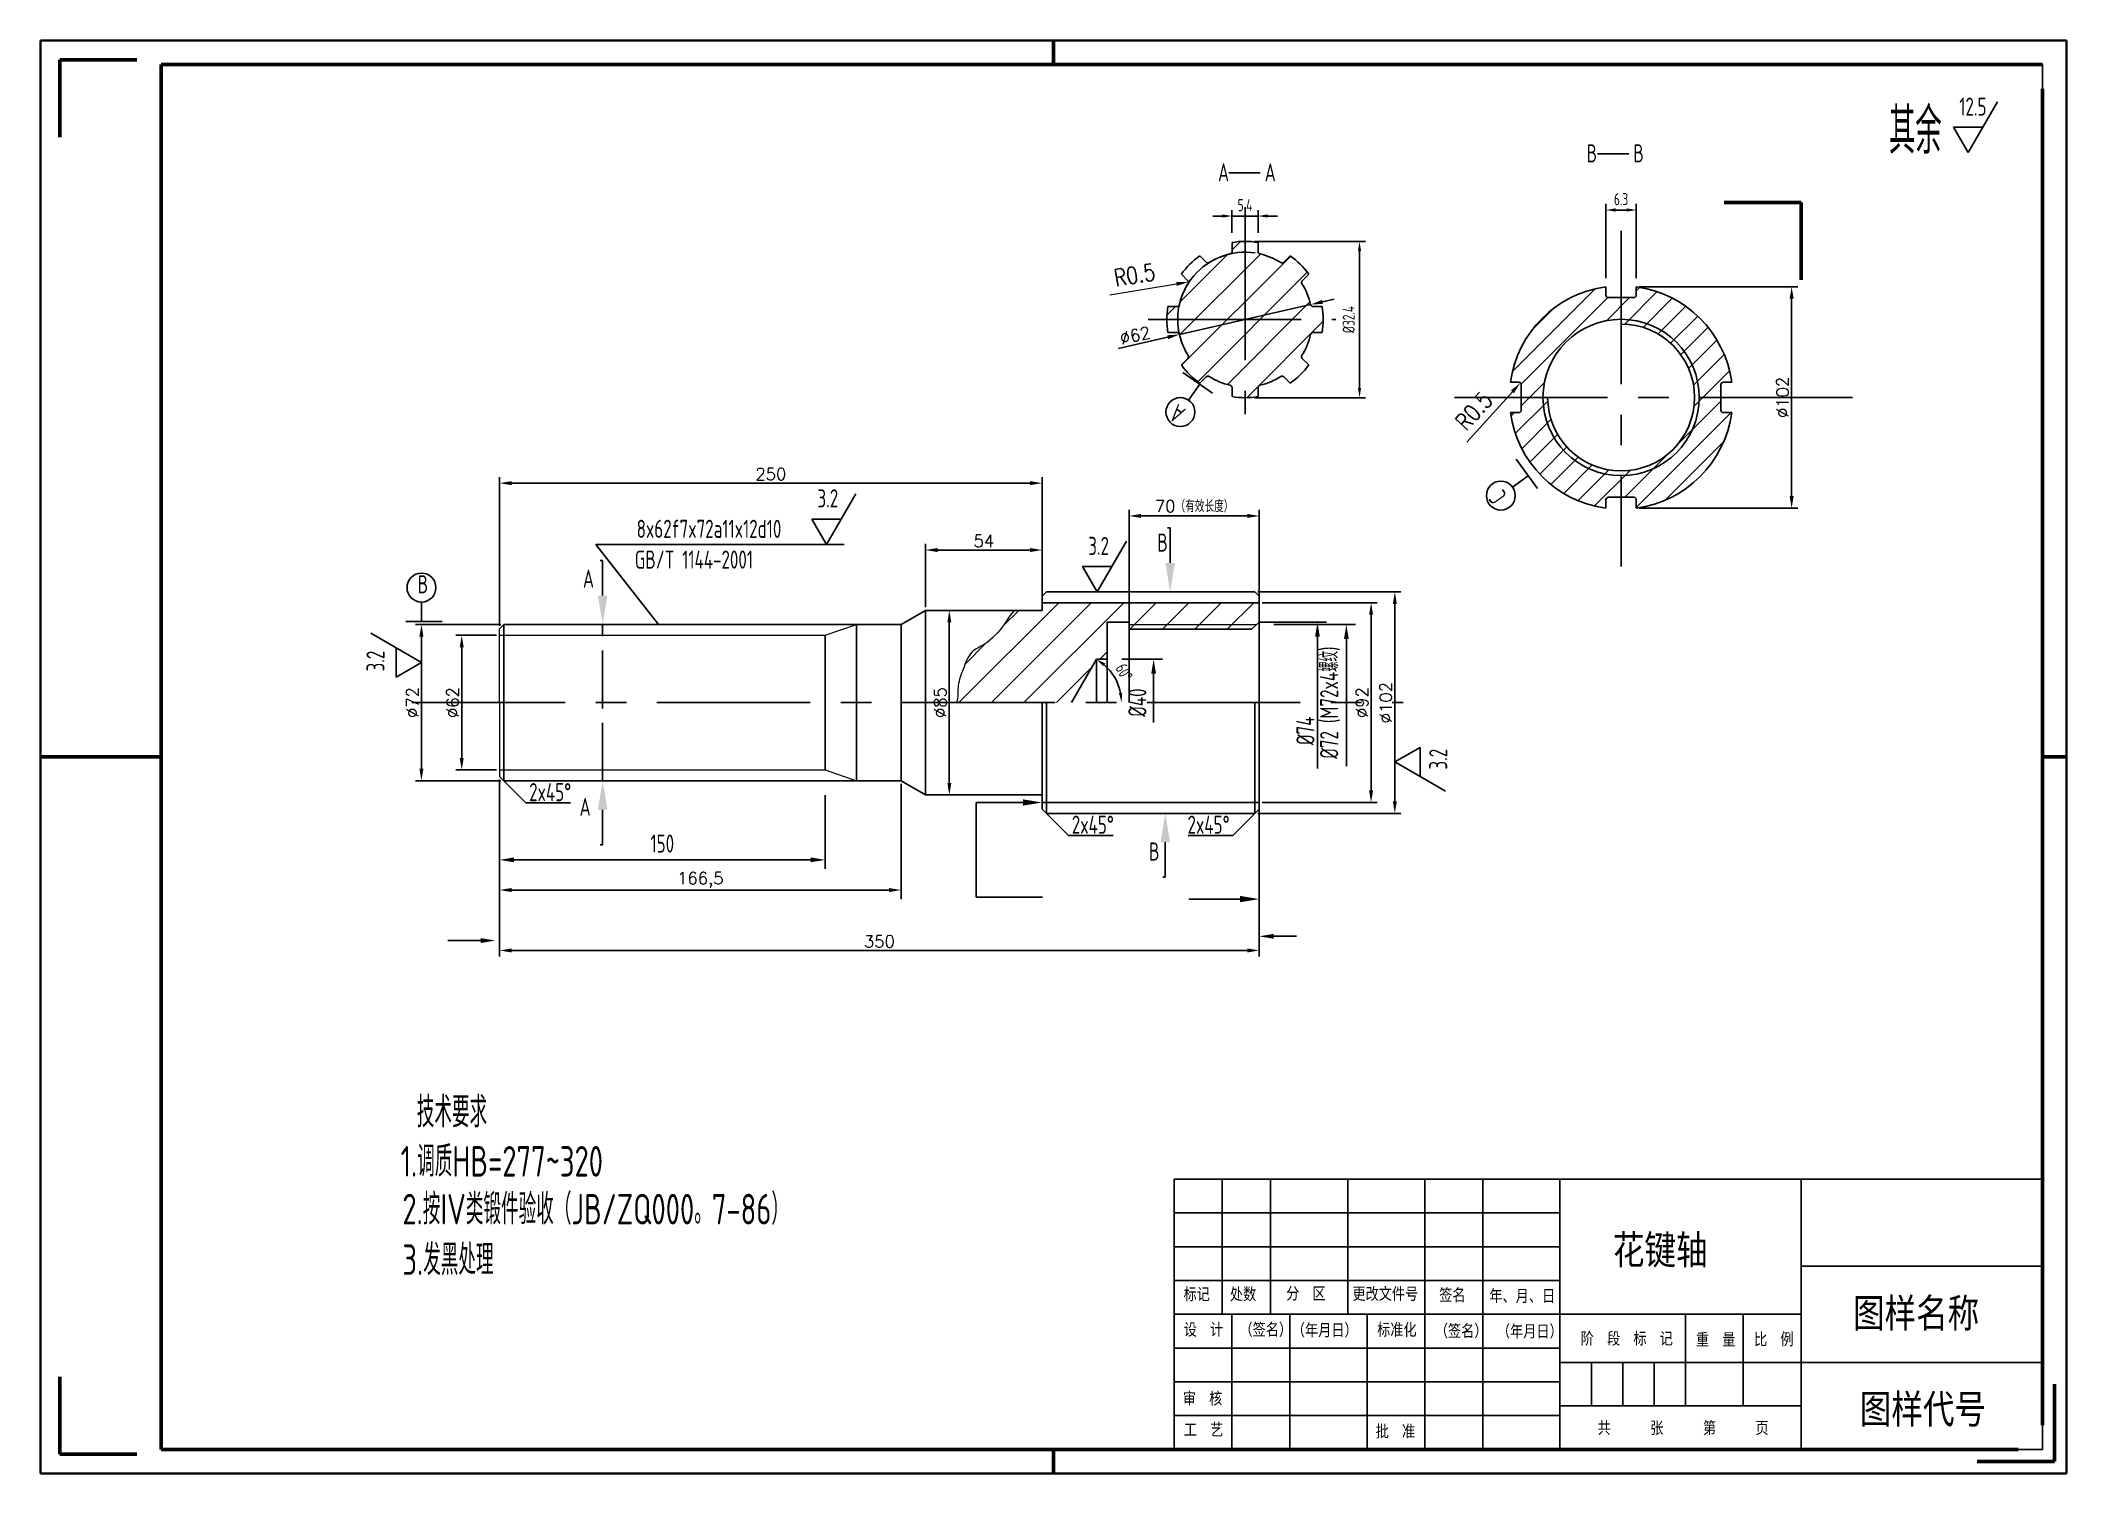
# Model space of a CAD drawing. Header units: millimetres. Extents: x 436 to 5898, y 1945 to 3729.
# Drawn here: x 2391.1 to 2811.1, y 3415.3 to 3712.3 of the extents above; entities that cross this region are included whole.
import ezdxf
from ezdxf import colors
from ezdxf.entities.mleader import LeaderData, LeaderLine
from ezdxf.math import Vec2, Vec3

# ---------------------------------------------------------------- set-up
doc = ezdxf.new("R2010")
doc.units = ezdxf.units.MM
doc.linetypes.add('ACAD_ISO02W100', pattern=[15, 12, -3])
doc.linetypes.add('CENTER', pattern=[50.8, 31.75, -6.35, 6.35, -6.35])
for name, color, linetype, lineweight in [('中心线层', 1, 'CENTER', 25), ('剖面线', 2, 'Continuous', 15), ('总内框线', 7, 'Continuous', 50), ('总外框线', 7, 'Continuous', 30), ('标注层', 3, 'Continuous', 25), ('细线层', 6, 'Continuous', 20), ('虚线层', 4, 'ACAD_ISO02W100', 25)]:
    doc.layers.add(name, color=color, linetype=linetype, lineweight=lineweight)
doc.styles.get("Standard").update_dxf_attribs({"font": 'txt', "bigfont": 'gbcbig.shx'})
doc.styles.add('TH_GBDIM', font='romans.shx', dxfattribs={"width": 0.8, "bigfont": 'gbcbig.shx'})
doc.styles.add('陈杰（2）', font='gbenor.shx', dxfattribs={"width": 0.8, "bigfont": 'gbcbig.shx'})
doc.dimstyles.new('TH_GBDIM', dxfattribs={"dimtxt": 3.5, "dimasz": 2.5, "dimexe": 2, "dimexo": 0, "dimgap": 1.5, "dimtad": 1, "dimdec": 1, "dimdsep": 46, "dimtxsty": 'TH_GBDIM', "dimcen": 2.5, "dimclrd": 130, "dimclre": 130, "dimclrt": 3, "dimadec": 0, "dimazin": 0, "dimtfac": 0.714286, "dimtdec": 1, "dimtmove": 0, "dimatfit": 3, "dimfxl": 1, "dimtzin": 0, "dimlwd": -1, "dimlwe": -1, "dimarcsym": 0})
doc.dimstyles.new('上接头', dxfattribs={"dimtxt": 2.5, "dimasz": 2.5, "dimexe": 1.25, "dimexo": 0.625, "dimtad": 1, "dimdec": 0, "dimlfac": 2.222222, "dimtxsty": 'Standard', "dimcen": 2.5, "dimadec": 0, "dimazin": 0, "dimtp": -0.145, "dimtm": 0.18, "dimtfac": 1, "dimtdec": 0, "dimtmove": 1, "dimatfit": 3, "dimfxl": 1, "dimarcsym": 0})
doc.dimstyles.new('壳体', dxfattribs={"dimtxt": 2.5, "dimasz": 2.5, "dimexe": 1.25, "dimexo": 0.625, "dimtad": 1, "dimdec": 1, "dimlfac": 2, "dimtxsty": 'Standard', "dimcen": 2.5, "dimadec": 0, "dimazin": 0, "dimtp": -0.145, "dimtm": 0.18, "dimtfac": 1, "dimtdec": 1, "dimtmove": 1, "dimatfit": 3, "dimfxl": 1, "dimarcsym": 0})
doc.dimstyles.new('字体小精度小数点1', dxfattribs={"dimtxt": 2.5, "dimasz": 2, "dimexe": 1.25, "dimexo": 2, "dimgap": 1, "dimtad": 1, "dimdec": 1, "dimdsep": 46, "dimtxsty": '陈杰（2）', "dimcen": 2.5, "dimadec": 0, "dimazin": 0, "dimtfac": 1, "dimtdec": 1, "dimtmove": 0, "dimatfit": 1, "dimfxl": 1, "dimarcsym": 0})

msp = doc.modelspace()

# ---------------------------------------------------------------- texts
at = {"width": 93.0192856, "attachment_point": 1, "style": '陈杰（2）'}
for s, insert, char_height in [('{\\fSimSun|b0|i0|c134|p2;花键轴}', (2717.094, 3464.61993), 6), ('{\\fSimSun|b0|i0|c134|p2;标记}', (2628.08147, 3453.69865), 2.5), ('{\\fSimSun|b0|i0|c134|p2;处数}', (2637.70261, 3453.71354), 2.5), ('{\\fSimSun|b0|i0|c134|p2;分\u3000区}', (2649.36357, 3453.83771), 2.5), ('{\\fSimSun|b0|i0|c134|p2;更改文件号}', (2663.09834, 3453.78308), 2.5), ('{\\fSimSun|b0|i0|c134|p2;签名}', (2681.08272, 3453.52482), 2.5), ('{\\fSimSun|b0|i0|c134|p2;年、月、日}', (2691.47729, 3453.33113), 2.5), ('{\\fSimSun|b0|i0|c134|p2;图样名称}', (2766.85704, 3451.49353), 6), ('{\\fSimSun|b0|i0|c134|p2;设\u3000计}', (2628.14097, 3446.35819), 2.5), ('{\\fSimSun|b0|i0|c134|p2;（签名）}', (2639.68293, 3446.35819), 2.5), ('{\\fSimSun|b0|i0|c134|p2;\u3000（年月日）}', (2647.80821, 3446.24396), 2.5), ('{\\fSimSun|b0|i0|c134|p2;标准化}', (2668.21488, 3446.34329), 2.5), ('{\\fSimSun|b0|i0|c134|p2;（签名）}', (2680.18181, 3446.09497), 2.5), ('{\\fSimSun|b0|i0|c134|p2;（年月日）}', (2693.04965, 3445.99564), 2.5), ('{\\fSimSun|b0|i0|c134|p2;阶\u3000段\u3000标\u3000记}', (2710.43059, 3444.51066), 2.5), ('{\\fSimSun|b0|i0|c134|p2;重\u3000量}', (2734.31345, 3444.2822), 2.5), ('{\\fSimSun|b0|i0|c134|p2;比\u3000例}', (2746.36538, 3444.35173), 2.5), ('{\\fSimSun|b0|i0|c134|p2;审\u3000核}', (2627.93699, 3432.0895), 2.5), ('{\\fSimSun|b0|i0|c134|p2;图样代号}', (2768.25941, 3431.61768), 6), ('{\\fSimSun|b0|i0|c134|p2;工\u3000艺}', (2628.14097, 3425.60327), 2.5), ('{\\fSimSun|b0|i0|c134|p2;批\u3000准}', (2667.90891, 3425.28542), 2.5), ('{\\fSimSun|b0|i0|c134|p2;共\u3000\u3000\u3000张\u3000\u3000\u3000第\u3000\u3000\u3000页}', (2713.92378, 3425.98569), 2.5)]:
    msp.add_mtext(s, dxfattribs=dict(at, insert=insert, char_height=char_height))
at = {"layer": '标注层', "char_height": 3.75, "style": '陈杰（2）'}
for s, width, insert, attachment_point in [('12.5', 12.1429296, (2788.90781, 3700.44219), 1), ('B', 6.3818089, (2711.63163, 3690.75165), 1), ('B', 6.3818089, (2721.31951, 3690.75165), 1), ('A', 6.3818089, (2635.22637, 3686.81591), 1), ('A', 6.3818089, (2644.91425, 3686.81591), 1), ('3.2', 12.1429296, (2552.19776, 3619.23511), 1), ('3.2', 12.1429296, (2608.33716, 3609.37907), 1), ('B', 6.3818089, (2622.64144, 3610.07963), 1), ('B', 6.3818089, (2469.30861, 3601.43806), 1), ('A', 6.3818089, (2503.56788, 3602.60692), 1), ('2x45°', 6.3818089, (2492.41982, 3558.35235), 1), ('A', 6.3818089, (2502.87228, 3555.30936), 1), ('2x45°', 6.3818089, (2604.91983, 3551.60235), 1), ('2x45°', 6.3818089, (2637.64128, 3551.60235), 3), ('B', 6.3818089, (2620.92146, 3546.04466), 1)]:
    msp.add_mtext_dynamic_manual_height_columns(s, width=width, gutter_width=99.96479, heights=[0], dxfattribs=dict(at, insert=insert, attachment_point=attachment_point))
at = {"layer": '标注层', "attachment_point": 1, "style": '陈杰（2）'}
for s, insert, char_height, width in [('其余', (2774.30997, 3698.2885), 9.50025, 16.6462311), ('技术要求', (2469.12704, 3493.33537), 6.3335, 22.8831988), ('1.调质HB=277~320', (2465.77783, 3483.11861), 6.3335, 42.9001593), ('2.按IV类锻件验收（JB/ZQ000。7-86）', (2466.15176, 3473.21032), 6.3335, 81.2503327), ('3.发黑处理', (2466.15176, 3462.7432), 6.3335, 22.8831988)]:
    msp.add_mtext(s, dxfattribs=dict(at, insert=insert, char_height=char_height, width=width))
at = {"layer": '标注层', "char_height": 3.75, "attachment_point": 1, "style": '陈杰（2）'}
for s, width, insert, rotation in [('A', 6.3818089, (2626.6027, 3632.69768), 145.0307691), ('C', 6.3818089, (2692.24139, 3615.79025), 125.7097114), ('3.2', 12.1429296, (2458.69446, 3581.49707), 90), ('3.2', 12.1429296, (2679.00083, 3561.15619), 90)]:
    msp.add_mtext_dynamic_manual_height_columns(s, width=width, gutter_width=99.96479, heights=[0], dxfattribs=dict(at, insert=insert, rotation=rotation))
at = {"layer": '标注层', "char_height": 3.75, "attachment_point": 5, "style": '陈杰（2）'}
for s, insert in [('8x62f7x72a11x12d10', (2529.707, 3611.05292)), ('GB/T 1144-2001', (2526.57921, 3604.66967)), ('150', (2520.03054, 3545.8146))]:
    msp.add_mtext(s, dxfattribs=dict(at, insert=insert))
at = {"layer": '标注层', "char_height": 3.75, "attachment_point": 5, "rotation": 90, "style": '陈杰（2）'}
for s, insert in [('%%C72 (M72x4螺纹)', (2658.46, 3575.02784)), ('%%C40', (2618.50747, 3575.02784)), ('%%C74', (2653.36454, 3569.18495))]:
    msp.add_mtext(s, dxfattribs=dict(at, insert=insert))

# ---------------------------------------------------------------- blocks, each defined once
blk = doc.blocks.new('*D140')
at = {"layer": 'Defpoints', "color": 0, "transparency": 16777216}
for p in [(2478.45, 3588.98), (2486.28, 3588.98), (2486.28, 3561.08)]:
    blk.add_point(p, dxfattribs=at)
at = {"layer": '标注层', "color": 0, "lineweight": -2, "transparency": 16777216}
for p, q in [((2485.66, 3588.98), (2477.2, 3588.98)), ((2478.45, 3563.58), (2478.45, 3586.48)), ((2485.66, 3561.08), (2477.2, 3561.08))]:
    blk.add_line(p, q, dxfattribs=at)
at = {"layer": '标注层', "color": 0, "transparency": 16777216}
for points in [[(2478.03, 3586.48), (2478.86, 3586.48), (2478.45, 3588.98)], [(2478.03, 3563.58), (2478.86, 3563.58), (2478.45, 3561.08)]]:
    blk.add_solid(points, dxfattribs=at)
at = {"layer": '标注层', "color": 0, "transparency": 16777216, "insert": (2476.57, 3575.03), "char_height": 2.5, "attachment_point": 5, "rotation": 90}
blk.add_mtext('%%C62', dxfattribs=at)
blk = doc.blocks.new('*D139')
at = {"layer": 'Defpoints', "color": 0, "transparency": 16777216}
for p in [(2470.1, 3591.23), (2487.18, 3591.23), (2487.18, 3558.83)]:
    blk.add_point(p, dxfattribs=at)
at = {"layer": '标注层', "color": 0, "lineweight": -2, "transparency": 16777216}
for p, q in [((2486.56, 3591.23), (2468.85, 3591.23)), ((2470.1, 3561.33), (2470.1, 3588.73)), ((2486.56, 3558.83), (2468.85, 3558.83))]:
    blk.add_line(p, q, dxfattribs=at)
at = {"layer": '标注层', "color": 0, "transparency": 16777216}
for points in [[(2469.68, 3588.73), (2470.51, 3588.73), (2470.1, 3591.23)], [(2469.68, 3561.33), (2470.51, 3561.33), (2470.1, 3558.83)]]:
    blk.add_solid(points, dxfattribs=at)
at = {"layer": '标注层', "color": 0, "transparency": 16777216, "insert": (2468.22, 3575.03), "char_height": 2.5, "attachment_point": 5, "rotation": 90}
blk.add_mtext('%%C72', dxfattribs=at)
blk = doc.blocks.new('*D143')
at = {"layer": 'Defpoints', "color": 0, "transparency": 16777216}
for p in [(2486.28, 3559.73), (2643.78, 3554.33), (2643.78, 3523.66)]:
    blk.add_point(p, dxfattribs=at)
at = {"layer": '标注层', "color": 0, "lineweight": -2, "transparency": 16777216}
for p, q in [((2486.28, 3559.1), (2486.28, 3522.41)), ((2643.78, 3553.7), (2643.78, 3522.41)), ((2488.78, 3523.66), (2641.28, 3523.66))]:
    blk.add_line(p, q, dxfattribs=at)
at = {"layer": '标注层', "color": 0, "transparency": 16777216}
for points in [[(2488.78, 3524.08), (2488.78, 3523.24), (2486.28, 3523.66)], [(2641.28, 3524.08), (2641.28, 3523.24), (2643.78, 3523.66)]]:
    blk.add_solid(points, dxfattribs=at)
at = {"layer": '标注层', "color": 0, "transparency": 16777216, "insert": (2565.03, 3525.53), "char_height": 2.5, "attachment_point": 5}
blk.add_mtext('350', dxfattribs=at)
blk = doc.blocks.new('*D172')
at = {"layer": 'Defpoints', "color": 0, "transparency": 16777216}
for p in [(2486.28, 3559.73), (2569.53, 3558.83), (2569.53, 3536.18)]:
    blk.add_point(p, dxfattribs=at)
at = {"layer": '标注层', "color": 0, "lineweight": -2, "transparency": 16777216}
for p, q in [((2486.28, 3559.1), (2486.28, 3534.93)), ((2569.53, 3558.2), (2569.53, 3534.93)), ((2488.78, 3536.18), (2567.03, 3536.18))]:
    blk.add_line(p, q, dxfattribs=at)
at = {"layer": '标注层', "color": 0, "transparency": 16777216}
for points in [[(2488.78, 3536.6), (2488.78, 3535.77), (2486.28, 3536.18)], [(2567.03, 3536.6), (2567.03, 3535.77), (2569.53, 3536.18)]]:
    blk.add_solid(points, dxfattribs=at)
at = {"layer": '标注层', "color": 0, "transparency": 16777216, "insert": (2527.91, 3538.27), "char_height": 2.5, "attachment_point": 5}
blk.add_mtext('166,5', dxfattribs=at)
blk = doc.blocks.new('*D94')
at = {"layer": 'Defpoints', "color": 0, "transparency": 16777216}
for p in [(2643.53, 3675.88), (2638.13, 3670.4), (2643.53, 3670.4)]:
    blk.add_point(p, dxfattribs=at)
at = {"layer": '标注层', "color": 0, "lineweight": -2, "transparency": 16777216}
for p, q in [((2636.13, 3675.88), (2634.13, 3675.88)), ((2638.13, 3672.4), (2638.13, 3677.13)), ((2638.13, 3675.88), (2643.53, 3675.88)), ((2643.53, 3672.4), (2643.53, 3677.13)), ((2645.53, 3675.88), (2647.53, 3675.88))]:
    blk.add_line(p, q, dxfattribs=at)
at = {"layer": '标注层', "color": 0, "transparency": 16777216}
for points in [[(2636.13, 3676.22), (2636.13, 3675.55), (2638.13, 3675.88)], [(2645.53, 3676.22), (2645.53, 3675.55), (2643.53, 3675.88)]]:
    blk.add_solid(points, dxfattribs=at)
at = {"layer": '标注层', "color": 0, "transparency": 16777216, "insert": (2640.83, 3678.13), "char_height": 2.5, "attachment_point": 5, "style": '陈杰（2）'}
blk.add_mtext('5.4', dxfattribs=at)
blk = doc.blocks.new('*D95')
at = {"layer": 'Defpoints', "color": 0, "transparency": 16777216}
for p in [(2640.83, 3670.63), (2664.57, 3670.63), (2640.83, 3638.23)]:
    blk.add_point(p, dxfattribs=at)
at = {"layer": '标注层', "color": 0, "lineweight": -2, "transparency": 16777216}
for p, q in [((2642.83, 3670.63), (2665.82, 3670.63)), ((2664.57, 3640.23), (2664.57, 3668.63)), ((2642.83, 3638.23), (2665.82, 3638.23))]:
    blk.add_line(p, q, dxfattribs=at)
at = {"layer": '标注层', "color": 0, "transparency": 16777216}
for points in [[(2664.24, 3668.63), (2664.9, 3668.63), (2664.57, 3670.63)], [(2664.24, 3640.23), (2664.9, 3640.23), (2664.57, 3638.23)]]:
    blk.add_solid(points, dxfattribs=at)
at = {"layer": '标注层', "color": 0, "transparency": 16777216, "insert": (2662.32, 3654.43), "char_height": 2.5, "attachment_point": 5, "rotation": 90, "style": '陈杰（2）'}
blk.add_mtext('%%C32.4', dxfattribs=at)
blk = doc.blocks.new('*D144')
at = {"layer": 'Defpoints', "color": 0, "transparency": 16777216}
for p in [(2654.43, 3657.53), (2627.23, 3651.32)]:
    blk.add_point(p, dxfattribs=at)
at = {"layer": '标注层', "color": 0, "lineweight": -2, "transparency": 16777216}
for p, q in [((2656.87, 3658.08), (2659.31, 3658.64)), ((2654.43, 3657.53), (2627.23, 3651.32)), ((2614.59, 3648.44), (2624.79, 3650.77))]:
    blk.add_line(p, q, dxfattribs=at)
blk.add_arc((2640.83, 3654.43), 13.95, 81.4071, 197.9838, dxfattribs=at)
at = {"layer": '标注层', "color": 0, "transparency": 16777216}
for points in [[(2656.78, 3658.49), (2656.96, 3657.68), (2654.43, 3657.53)], [(2624.7, 3651.17), (2624.89, 3650.36), (2627.23, 3651.32)]]:
    blk.add_solid(points, dxfattribs=at)
at = {"layer": '标注层', "color": 0, "transparency": 16777216, "insert": (2618.03, 3651.15), "char_height": 2.5, "attachment_point": 5, "rotation": 12.8497}
blk.add_mtext('∅62', dxfattribs=at)
blk = doc.blocks.new('*D176')
at = {"layer": 'Defpoints', "color": 0, "transparency": 16777216}
for p in [(2582.85, 3594.15), (2579.53, 3555.9), (2582.85, 3555.9)]:
    blk.add_point(p, dxfattribs=at)
at = {"layer": '标注层', "color": 0, "lineweight": -2, "transparency": 16777216}
for p, q in [((2582.22, 3594.15), (2578.28, 3594.15)), ((2579.53, 3591.65), (2579.53, 3558.4)), ((2582.22, 3555.9), (2578.28, 3555.9))]:
    blk.add_line(p, q, dxfattribs=at)
at = {"layer": '标注层', "color": 0, "transparency": 16777216}
for points in [[(2579.12, 3591.65), (2579.95, 3591.65), (2579.53, 3594.15)], [(2579.12, 3558.4), (2579.95, 3558.4), (2579.53, 3555.9)]]:
    blk.add_solid(points, dxfattribs=at)
at = {"layer": '标注层', "color": 0, "transparency": 16777216, "insert": (2577.66, 3575.03), "char_height": 2.5, "attachment_point": 5, "rotation": 90}
blk.add_mtext('%%C85', dxfattribs=at)
blk = doc.blocks.new('*D142')
at = {"layer": 'Defpoints', "color": 0, "transparency": 16777216}
for p in [(2642.88, 3597.98), (2642.88, 3552.08), (2671.89, 3552.08)]:
    blk.add_point(p, dxfattribs=at)
at = {"layer": '标注层', "color": 0, "lineweight": -2, "transparency": 16777216}
for p, q in [((2643.51, 3597.98), (2673.14, 3597.98)), ((2671.89, 3595.48), (2671.89, 3554.58)), ((2643.51, 3552.08), (2673.14, 3552.08))]:
    blk.add_line(p, q, dxfattribs=at)
at = {"layer": '标注层', "color": 0, "transparency": 16777216}
for points in [[(2671.48, 3595.48), (2672.31, 3595.48), (2671.89, 3597.98)], [(2671.48, 3554.58), (2672.31, 3554.58), (2671.89, 3552.08)]]:
    blk.add_solid(points, dxfattribs=at)
at = {"layer": '标注层', "color": 0, "transparency": 16777216, "insert": (2670.02, 3575.03), "char_height": 2.5, "attachment_point": 5, "rotation": 90}
blk.add_mtext('%%C102', dxfattribs=at)
blk = doc.blocks.new('*D141')
at = {"layer": 'Defpoints', "color": 0, "transparency": 16777216}
for p in [(2643.78, 3595.73), (2643.78, 3554.33), (2666.97, 3554.33)]:
    blk.add_point(p, dxfattribs=at)
at = {"layer": '标注层', "color": 0, "lineweight": -2, "transparency": 16777216}
for p, q in [((2644.41, 3595.73), (2668.22, 3595.73)), ((2666.97, 3593.23), (2666.97, 3556.83)), ((2644.41, 3554.33), (2668.22, 3554.33))]:
    blk.add_line(p, q, dxfattribs=at)
at = {"layer": '标注层', "color": 0, "transparency": 16777216}
for points in [[(2666.55, 3593.23), (2667.38, 3593.23), (2666.97, 3595.73)], [(2666.55, 3556.83), (2667.38, 3556.83), (2666.97, 3554.33)]]:
    blk.add_solid(points, dxfattribs=at)
at = {"layer": '标注层', "color": 0, "transparency": 16777216, "insert": (2665.09, 3575.03), "char_height": 2.5, "attachment_point": 5, "rotation": 90}
blk.add_mtext('%%C92', dxfattribs=at)
blk = doc.blocks.new('*D96')
at = {"layer": 'Defpoints', "color": 0, "transparency": 16777216}
for p in [(2610.03, 3584.03), (2614.6, 3578.58), (2468.13, 3575.03), (2604.83, 3575.03), (2673.6, 3575.03)]:
    blk.add_point(p, dxfattribs=at)
at = {"layer": '标注层', "color": 0, "lineweight": -2, "transparency": 16777216}
blk.add_arc((2604.83, 3575.03), 10.39, 11.0437, 48.9563, dxfattribs=at)
at = {"layer": '标注层', "color": 0, "transparency": 16777216}
for points in [[(2611.46, 3582.59), (2611.85, 3583.14), (2610.03, 3584.03)], [(2615.37, 3577.05), (2614.7, 3576.99), (2615.23, 3575.03)]]:
    blk.add_solid(points, dxfattribs=at)
at = {"layer": '标注层', "color": 0, "transparency": 16777216, "insert": (2615.78, 3581.35), "char_height": 2.5, "attachment_point": 5, "rotation": 300, "style": '陈杰（2）'}
blk.add_mtext('60°', dxfattribs=at)
blk = doc.blocks.new('*D97')
at = {"layer": 'Defpoints', "color": 0, "transparency": 16777216}
for p in [(2721.94, 3677.13), (2715.64, 3661.01), (2721.94, 3661.01)]:
    blk.add_point(p, dxfattribs=at)
at = {"layer": '标注层', "color": 0, "lineweight": -2, "transparency": 16777216}
for p, q in [((2715.64, 3663.01), (2715.64, 3678.38)), ((2717.64, 3677.13), (2719.94, 3677.13)), ((2721.94, 3663.01), (2721.94, 3678.38))]:
    blk.add_line(p, q, dxfattribs=at)
at = {"layer": '标注层', "color": 0, "transparency": 16777216}
for points in [[(2717.64, 3677.47), (2717.64, 3676.8), (2715.64, 3677.13)], [(2719.94, 3677.47), (2719.94, 3676.8), (2721.94, 3677.13)]]:
    blk.add_solid(points, dxfattribs=at)
at = {"layer": '标注层', "color": 0, "transparency": 16777216, "insert": (2718.79, 3679.38), "char_height": 2.5, "attachment_point": 5, "style": '陈杰（2）'}
blk.add_mtext('6.3', dxfattribs=at)
blk = doc.blocks.new('*D182')
at = {"layer": 'Defpoints', "color": 0, "transparency": 16777216}
for p in [(2721.94, 3661.23), (2721.94, 3615.33), (2754.15, 3615.33)]:
    blk.add_point(p, dxfattribs=at)
at = {"layer": '标注层', "color": 0, "lineweight": -2, "transparency": 16777216}
for p, q in [((2722.56, 3661.23), (2755.4, 3661.23)), ((2754.15, 3658.73), (2754.15, 3617.83)), ((2722.56, 3615.33), (2755.4, 3615.33))]:
    blk.add_line(p, q, dxfattribs=at)
at = {"layer": '标注层', "color": 0, "transparency": 16777216}
for points in [[(2753.73, 3658.73), (2754.57, 3658.73), (2754.15, 3661.23)], [(2753.73, 3617.83), (2754.57, 3617.83), (2754.15, 3615.33)]]:
    blk.add_solid(points, dxfattribs=at)
at = {"layer": '标注层', "color": 0, "transparency": 16777216, "insert": (2752.28, 3638.28), "char_height": 2.5, "attachment_point": 5, "rotation": 90}
blk.add_mtext('%%C102', dxfattribs=at)
blk = doc.blocks.new('*D174')
at = {"layer": 'Defpoints', "color": 0, "transparency": 16777216}
for p in [(2643.78, 3613.72), (2616.78, 3590.25), (2643.78, 3590.25)]:
    blk.add_point(p, dxfattribs=at)
at = {"layer": '标注层', "color": 0, "lineweight": -2, "transparency": 16777216}
for p, q in [((2616.78, 3590.88), (2616.78, 3614.97)), ((2619.28, 3613.72), (2641.28, 3613.72)), ((2643.78, 3590.88), (2643.78, 3614.97))]:
    blk.add_line(p, q, dxfattribs=at)
at = {"layer": '标注层', "color": 0, "transparency": 16777216}
for points in [[(2619.28, 3614.14), (2619.28, 3613.31), (2616.78, 3613.72)], [(2641.28, 3614.14), (2641.28, 3613.31), (2643.78, 3613.72)]]:
    blk.add_solid(points, dxfattribs=at)
at = {"layer": '标注层', "color": 0, "transparency": 16777216, "insert": (2630.28, 3615.72), "char_height": 2.5, "attachment_point": 5}
blk.add_mtext('70（有效长度）', dxfattribs=at)
blk = doc.blocks.new('*D180')
at = {"layer": 'Defpoints', "color": 0, "transparency": 16777216}
for p in [(2486.28, 3620.52), (2598.78, 3594.15), (2486.28, 3590.33)]:
    blk.add_point(p, dxfattribs=at)
at = {"layer": '标注层', "color": 0, "lineweight": -2, "transparency": 16777216}
for p, q in [((2486.28, 3590.95), (2486.28, 3621.77)), ((2596.28, 3620.52), (2488.78, 3620.52)), ((2598.78, 3594.78), (2598.78, 3621.77))]:
    blk.add_line(p, q, dxfattribs=at)
at = {"layer": '标注层', "color": 0, "transparency": 16777216}
for points in [[(2488.78, 3620.93), (2488.78, 3620.1), (2486.28, 3620.52)], [(2596.28, 3620.93), (2596.28, 3620.1), (2598.78, 3620.52)]]:
    blk.add_solid(points, dxfattribs=at)
at = {"layer": '标注层', "color": 0, "transparency": 16777216, "insert": (2542.53, 3622.39), "char_height": 2.5, "attachment_point": 5}
blk.add_mtext('250', dxfattribs=at)
blk = doc.blocks.new('*D181')
at = {"layer": 'Defpoints', "color": 0, "transparency": 16777216}
for p in [(2574.6, 3606.66), (2574.6, 3594.15), (2598.78, 3594.15)]:
    blk.add_point(p, dxfattribs=at)
at = {"layer": '标注层', "color": 0, "lineweight": -2, "transparency": 16777216}
for p, q in [((2574.6, 3594.78), (2574.6, 3607.91)), ((2598.78, 3594.78), (2598.78, 3607.91)), ((2596.28, 3606.66), (2577.1, 3606.66))]:
    blk.add_line(p, q, dxfattribs=at)
at = {"layer": '标注层', "color": 0, "transparency": 16777216}
for points in [[(2577.1, 3607.07), (2577.1, 3606.24), (2574.6, 3606.66)], [(2596.28, 3607.07), (2596.28, 3606.24), (2598.78, 3606.66)]]:
    blk.add_solid(points, dxfattribs=at)
at = {"layer": '标注层', "color": 0, "transparency": 16777216, "insert": (2586.69, 3608.53), "char_height": 2.5, "attachment_point": 5}
blk.add_mtext('54', dxfattribs=at)
blk = doc.blocks.new('*D186')
at = {"layer": 'Defpoints', "color": 0, "transparency": 16777216}
for p in [(2628.61, 3662.13), (2629.1, 3662.21)]:
    blk.add_point(p, dxfattribs=at)
at = {"layer": '剖面线', "color": 130, "transparency": 16777216}
blk.add_line((2612.78, 3659.56), (2626.63, 3661.81), dxfattribs=at)
blk.add_solid([(2626.56, 3662.22), (2626.7, 3661.4), (2629.1, 3662.21)], dxfattribs=at)
at = {"layer": '剖面线', "color": 3, "transparency": 16777216, "insert": (2617.95, 3663.69), "char_height": 3.5, "attachment_point": 5, "rotation": 9.2116, "style": 'TH_GBDIM'}
blk.add_mtext('R0.5', dxfattribs=at)
blk = doc.blocks.new('*D187')
at = {"layer": 'Defpoints', "color": 0, "transparency": 16777216}
for p in [(2697.59, 3640.92), (2697.93, 3641.29)]:
    blk.add_point(p, dxfattribs=at)
at = {"layer": '剖面线', "color": 130, "transparency": 16777216}
blk.add_line((2686.83, 3629.04), (2696.25, 3639.44), dxfattribs=at)
blk.add_solid([(2695.94, 3639.72), (2696.56, 3639.16), (2697.93, 3641.29)], dxfattribs=at)
at = {"layer": '剖面线', "color": 3, "transparency": 16777216, "insert": (2688.29, 3635.5), "char_height": 3.5, "attachment_point": 5, "rotation": 47.8308, "style": 'TH_GBDIM'}
blk.add_mtext('R0.5', dxfattribs=at)

# ---------------------------------------------------------------- dimensions: what is measured, and where the dimension line sits
at = {"layer": '剖面线'}
for center, mpoint, picture, middle in [((2628.6051, 3662.12698), (2629.09866, 3662.20702), '*D186', (2618.47084, 3660.48348)), ((2697.59305, 3640.92254), (2697.92871, 3641.29312), '*D187', (2690.7008, 3633.31325))]:
    dim = msp.add_radius_dim(center=center, mpoint=mpoint, dimstyle='TH_GBDIM', dxfattribs=at)
    dim.commit()
    dim.dimension.update_dxf_attribs({"geometry": picture, "text_midpoint": middle, "dimtype": 164})
at = {"layer": '标注层'}
for base, p1, p2, dimstyle, picture, middle in [((2643.53184, 3675.88177), (2638.13184, 3670.39914), (2643.53184, 3670.39914), '字体小精度小数点1', '*D94', (2640.83184, 3675.88177)), ((2569.53055, 3536.18313), (2486.28055, 3559.72784), (2569.53055, 3558.82784), '壳体', '*D172', (2527.90555, 3536.18313))]:
    dim = msp.add_linear_dim(base=base, p1=p1, p2=p2, dimstyle=dimstyle, dxfattribs=at)
    dim.commit()
    dim.dimension.update_dxf_attribs({"geometry": picture, "text_midpoint": middle, "dimtype": 160})
for base, p1, p2, dimstyle, picture, middle in [((2721.94305, 3677.13481), (2715.64305, 3661.0109), (2721.94305, 3661.0109), '字体小精度小数点1', '*D97', (2718.79305, 3679.38481)), ((2486.28055, 3620.51791), (2598.78055, 3594.15284), (2486.28055, 3590.32784), '上接头', '*D180', (2542.53055, 3622.39291)), ((2574.5968, 3606.658), (2598.78055, 3594.15284), (2574.5968, 3594.15284), '上接头', '*D181', (2586.68867, 3608.533))]:
    dim = msp.add_linear_dim(base=base, p1=p1, p2=p2, dimstyle=dimstyle, dxfattribs=at)
    dim.commit()
    dim.dimension.update_dxf_attribs({"geometry": picture, "text_midpoint": middle})
dim = msp.add_diameter_dim_2p(p1=(2654.43249, 3657.52813), p2=(2627.2312, 3651.32332), dimstyle='上接头', override={"dimscale": 0, "dimtix": 0, "dimtofl": 1, "dimtmove": 1, "dimatfit": 3}, dxfattribs=at)
dim.commit()
dim.dimension.update_dxf_attribs({"geometry": '*D144', "text_midpoint": (2618.44829, 3649.31987), "dimtype": 131})
dim = msp.add_linear_dim(base=(2664.56946, 3670.62572), p1=(2640.83184, 3638.22572), p2=(2640.83184, 3670.62572), angle=90, text='%%C<>', dimstyle='字体小精度小数点1', dxfattribs=at)
dim.commit()
dim.dimension.update_dxf_attribs({"geometry": '*D95', "text_midpoint": (2662.31946, 3654.42572)})
for base, p1, p2, override, picture, middle in [((2754.15096, 3615.32811), (2721.93748, 3661.22811), (2721.93748, 3615.32811), {"dimscale": 0, "dimtix": 0, "dimtofl": 1, "dimtmove": 1, "dimatfit": 3}, '*D182', (2752.27596, 3638.27811)), ((2671.89457, 3552.07784), (2642.88055, 3597.97784), (2642.88055, 3552.07784), {"dimscale": 0, "dimtix": 0, "dimtofl": 1, "dimtmove": 1, "dimatfit": 3}, '*D142', (2670.01957, 3575.02784)), ((2666.96744, 3554.32784), (2643.78055, 3595.72784), (2643.78055, 3554.32784), {"dimscale": 0, "dimtix": 0, "dimtofl": 1, "dimtmove": 1, "dimatfit": 3}, '*D141', (2665.09244, 3575.02784)), ((2470.09568, 3591.22784), (2487.18055, 3558.82784), (2487.18055, 3591.22784), {"dimscale": 0, "dimtix": 0, "dimtofl": 1, "dimtmove": 1, "dimatfit": 3}, '*D139', (2468.22068, 3575.02784)), ((2579.53202, 3555.90284), (2582.84667, 3594.15284), (2582.84667, 3555.90284), {"dimscale": 0}, '*D176', (2577.65702, 3575.02784)), ((2478.44786, 3588.97784), (2486.28055, 3561.07784), (2486.28055, 3588.97784), {"dimscale": 0, "dimtix": 0, "dimtofl": 1, "dimtmove": 1, "dimatfit": 3}, '*D140', (2476.57286, 3575.02784))]:
    dim = msp.add_linear_dim(base=base, p1=p1, p2=p2, angle=90, text='%%C<>', dimstyle='上接头', override=override, dxfattribs=at)
    dim.commit()
    dim.dimension.update_dxf_attribs({"geometry": picture, "text_midpoint": middle})
dim = msp.add_linear_dim(base=(2643.78055, 3613.72473), p1=(2616.78055, 3590.25359), p2=(2643.78055, 3590.25359), text='70（有效长度）', dimstyle='上接头', dxfattribs=at)
dim.commit()
dim.dimension.update_dxf_attribs({"geometry": '*D174', "text_midpoint": (2630.28055, 3615.72381)})
dim = msp.add_angular_dim_2l(base=(2614.59997, 3578.58222), line1=((2604.8344, 3575.02784), (2610.03055, 3584.02784)), line2=((2468.12706, 3575.02784), (2673.60179, 3575.02784)), dimstyle='字体小精度小数点1', dxfattribs=at)
dim.commit()
dim.dimension.update_dxf_attribs({"geometry": '*D96', "text_midpoint": (2615.78296, 3581.349)})
dim = msp.add_linear_dim(base=(2643.78055, 3523.65934), p1=(2486.28055, 3559.72784), p2=(2643.78055, 3554.32784), dimstyle='上接头', override={"dimscale": 0, "dimtix": 0, "dimtofl": 1, "dimtmove": 1, "dimatfit": 3}, dxfattribs=at)
dim.commit()
dim.dimension.update_dxf_attribs({"geometry": '*D143', "text_midpoint": (2565.03055, 3525.53434)})

# ---------------------------------------------------------------- hatches: boundary and pattern name
at = {"layer": '剖面线'}
h = msp.add_hatch(dxfattribs=at)
h.set_pattern_fill('ANSI31', color=256, scale=1.5)
h.set_pattern_definition([(45, (1035.5873, -1146.3783), (-3.367596, 3.367596), [])])
h.paths.add_polyline_path([(2640.83184, 3670.62572, 0.04188649), (2638.13184, 3670.39914), (2638.13184, 3668.11194, 0.099285038), (2633.06342, 3666.01253), (2631.44612, 3667.62982, 0.083920217), (2627.62775, 3663.81145), (2629.24504, 3662.19415, 0.099285038), (2627.14563, 3657.12572), (2624.85843, 3657.12572, 0.04188649), (2624.63184, 3654.42572), (2640.83184, 3654.42572)])
h.paths.add_polyline_path([(2640.83184, 3654.42572), (2624.63184, 3654.42572, 0.04188649), (2624.85843, 3651.72572), (2627.14563, 3651.72572, 0.099285038), (2629.24504, 3646.6573), (2627.62775, 3645.04, 0.083920217), (2631.44612, 3641.22163), (2633.06342, 3642.83892, 0.099285038), (2638.13184, 3640.73951), (2638.13184, 3638.45231, 0.04188649), (2640.83184, 3638.22572)])
h.paths.add_polyline_path([(2654.51806, 3651.72572), (2656.80526, 3651.72572, 0.04188649), (2657.03184, 3654.42572), (2640.83184, 3654.42572), (2640.83184, 3638.22572, 0.04188649), (2643.53184, 3638.45231), (2643.53184, 3640.73951, 0.099285038), (2648.60027, 3642.83892), (2650.21757, 3641.22163, 0.083920217), (2654.03594, 3645.04), (2652.41865, 3646.6573, 0.099285038)])
h.paths.add_polyline_path([(2652.41865, 3662.19415), (2654.03594, 3663.81145, 0.083920217), (2650.21757, 3667.62982), (2648.60027, 3666.01253, 0.099285038), (2643.53184, 3668.11194), (2643.53184, 3670.39914, 0.04188649), (2640.83184, 3670.62572), (2640.83184, 3654.42572), (2657.03184, 3654.42572, 0.04188649), (2656.80526, 3657.12572), (2654.51806, 3657.12572, 0.099285038)])
h.paths.add_polyline_path([(2638.22967, 3651.95925), (2642.25604, 3657.71608), (2638.28628, 3660.49256), (2634.25991, 3654.73573)], flags=9)
h = msp.add_hatch(dxfattribs=at)
h.set_pattern_fill('ANSI31', color=2)
h.paths.add_polyline_path([(2718.79305, 3654.47811), (2718.79305, 3658.97811), (2715.64861, 3658.97811), (2715.64861, 3661.22811, 0.336521062), (2695.84305, 3641.42254), (2698.09305, 3641.42254), (2698.09305, 3638.27811), (2702.59305, 3638.27811, -0.414213562)])
h.paths.add_polyline_path([(2702.59305, 3638.27811), (2698.09305, 3638.27811), (2698.09305, 3635.13367), (2695.84305, 3635.13367, 0.336521062), (2715.64861, 3615.32811), (2715.64861, 3617.57811), (2718.79305, 3617.57811), (2718.79305, 3622.07811, -0.414213562)])
h.paths.add_polyline_path([(2741.74305, 3635.13367), (2739.49305, 3635.13367), (2739.49305, 3638.27811), (2734.99305, 3638.27811, -0.414213562), (2718.79305, 3622.07811), (2718.79305, 3617.57811), (2721.93748, 3617.57811), (2721.93748, 3615.32811, 0.336521062)])
h.paths.add_polyline_path([(2721.93748, 3661.22811), (2721.93748, 3658.97811), (2718.79305, 3658.97811), (2718.79305, 3654.47811, -0.414213562), (2734.99305, 3638.27811), (2739.49305, 3638.27811), (2739.49305, 3641.42254), (2741.74305, 3641.42254, 0.336521062)])
h.paths.add_polyline_path([(2718.79305, 3654.47811), (2718.79305, 3653.50386, -0.414213562), (2734.0188, 3638.27811), (2734.99305, 3638.27811, 0.414213562)], flags=17)
h.paths.add_polyline_path([(2734.99305, 3638.27811), (2734.0188, 3638.27811, -0.414213562), (2718.79305, 3623.05236), (2718.79305, 3622.07811, 0.414213562)], flags=17)
h.paths.add_polyline_path([(2703.5673, 3638.27811), (2702.59305, 3638.27811, 0.414213562), (2718.79305, 3622.07811), (2718.79305, 3623.05236, -0.414213562)], flags=17)
h = msp.add_hatch(dxfattribs=at)
h.set_pattern_fill('ANSI31', color=256, scale=1.5)
h.set_pattern_definition([(45, (1085.9933, -1153.395), (-3.367596, 3.367596), [])])
edge = h.paths.add_edge_path()
edge.add_line((2612.28055, 3591.67784), (2616.78055, 3591.67784))
edge.add_line((2616.78055, 3591.67784), (2616.78055, 3591.22784))
edge.add_line((2616.78055, 3591.22784), (2643.78055, 3591.22784))
edge.add_line((2643.78055, 3591.22784), (2643.78055, 3595.72784))
edge.add_line((2643.78055, 3595.72784), (2598.78055, 3595.72784))
edge.add_line((2598.78055, 3595.72784), (2598.78055, 3594.15284))
edge.add_line((2598.78055, 3594.15284), (2592.99936, 3594.15284))
edge.add_arc((2606.86211, 3582.17016), 18.32377, 139.1605178, 150.3749489)
edge.add_spline(control_points=[(2590.93365, 3591.228), (2589.67663, 3589.68389), (2587.78798, 3587.36388), (2583.62415, 3585.62892), (2582.48674, 3582.03171), (2581.07572, 3578.67813), (2581.38669, 3576.0853), (2581.03794, 3575.028)], knot_values=[0, 0, 0, 0, 13.112362745, 19.701224549, 28.51583599, 36.428266823, 44.327712811, 44.327712811, 44.327712811, 44.327712811], degree=3, periodic=0)
edge.add_line((2581.03789, 3575.02784), (2604.8344, 3575.02784))
edge.add_line((2604.8344, 3575.02784), (2610.03055, 3584.02784))
edge.add_line((2610.03055, 3584.02784), (2612.28055, 3584.02784))
edge.add_line((2612.28055, 3584.02784), (2612.28055, 3591.67784))
h.paths.add_polyline_path([(2643.78055, 3591.22784), (2616.78055, 3591.22784), (2612.28055, 3591.22784), (2612.28055, 3590.25359), (2643.78055, 3590.25359)], flags=17)

# ---------------------------------------------------------------- linework, layer by layer
for p, q in [((2806.12665, 3707.25812), (2806.12665, 3522.25812)), ((2631.44612, 3667.62982), (2632.77703, 3666.29891)), ((2638.13184, 3670.39914), (2638.13184, 3668.51695)), ((2643.53184, 3670.39914), (2643.53184, 3668.51695)), ((2650.21757, 3667.62982), (2648.88665, 3666.29891)), ((2627.62775, 3663.81145), (2628.95866, 3662.48053)), ((2654.03594, 3663.81145), (2652.70503, 3662.48053)), ((2624.85843, 3657.12572), (2626.74062, 3657.12572)), ((2656.80526, 3657.12572), (2654.92306, 3657.12572)), ((2624.85843, 3651.72572), (2626.74062, 3651.72572)), ((2656.80526, 3651.72572), (2654.92306, 3651.72572)), ((2627.62775, 3645.04), (2628.95866, 3646.37091)), ((2654.03594, 3645.04), (2652.70503, 3646.37091)), ((2631.44612, 3641.22163), (2632.77703, 3642.55254)), ((2650.21757, 3641.22163), (2648.88665, 3642.55254)), ((2638.13184, 3638.45231), (2638.13184, 3640.3345)), ((2643.53184, 3638.45231), (2643.53184, 3640.3345)), ((2599.68055, 3597.97784), (2598.78055, 3597.07784)), ((2598.78055, 3597.07784), (2598.78055, 3594.15284)), ((2598.78055, 3595.72784), (2643.78055, 3595.72784)), ((2599.68055, 3597.97784), (2642.88055, 3597.97784)), ((2642.88055, 3597.97784), (2643.78055, 3597.07784)), ((2643.78055, 3597.07784), (2643.78055, 3575.02784)), ((2487.18055, 3591.22784), (2486.28055, 3590.32784)), ((2487.18055, 3591.22784), (2569.53055, 3591.22784)), ((2487.18055, 3591.22784), (2487.18055, 3575.02784)), ((2560.28006, 3575.02784), (2560.28006, 3591.22784)), ((2569.53055, 3591.22784), (2574.5968, 3594.15284)), ((2569.53055, 3575.02784), (2569.53055, 3591.22784)), ((2574.5968, 3594.15284), (2598.78055, 3594.15284)), ((2612.28055, 3591.67784), (2612.28055, 3575.02784)), ((2616.78055, 3591.67784), (2612.28055, 3591.67784)), ((2612.28055, 3591.22784), (2612.28055, 3575.02784)), ((2616.78055, 3575.02784), (2616.78055, 3591.67784)), ((2642.15929, 3590.25359), (2643.78055, 3591.67275)), ((2643.78055, 3591.22784), (2643.78055, 3590.25359)), ((2643.78055, 3591.22784), (2643.78055, 3590.25359)), ((2553.78054, 3588.97784), (2553.78054, 3575.02784)), ((2616.78055, 3590.25359), (2642.15929, 3590.25359)), ((2604.8344, 3575.02784), (2610.03055, 3584.02784)), ((2610.03055, 3575.02784), (2610.03055, 3584.02784)), ((2610.03055, 3584.02784), (2612.28055, 3584.02784)), ((2487.18055, 3558.82784), (2487.18055, 3575.02784)), ((2553.78054, 3561.07784), (2553.78054, 3575.02784)), ((2560.28006, 3575.02785), (2560.28006, 3558.82785)), ((2569.53055, 3575.02784), (2569.53055, 3558.82784)), ((2574.5968, 3555.90284), (2574.5968, 3575.02784)), ((2598.78055, 3552.97784), (2598.78055, 3575.02784)), ((2599.68055, 3552.07784), (2599.68055, 3575.02784)), ((2642.88055, 3552.07784), (2642.88055, 3575.02784)), ((2643.78055, 3552.97784), (2643.78055, 3575.02784)), ((2487.18055, 3558.82784), (2486.28055, 3559.72784)), ((2487.18055, 3558.82784), (2569.53055, 3558.82784)), ((2569.53055, 3558.82784), (2574.5968, 3555.90284)), ((2574.5968, 3555.90284), (2598.78055, 3555.90284)), ((2598.78055, 3554.32784), (2643.78055, 3554.32784)), ((2598.78055, 3552.97784), (2599.68055, 3552.07784)), ((2599.68055, 3552.07784), (2642.88055, 3552.07784)), ((2643.78055, 3552.97784), (2642.88055, 3552.07784)), ((2626.12665, 3476.25812), (2806.12665, 3476.25812)), ((2626.12665, 3420.25812), (2626.12665, 3476.25812)), ((2636.12665, 3476.25812), (2636.12665, 3448.25812)), ((2646.12665, 3476.25812), (2646.12665, 3448.25812)), ((2662.12665, 3476.25812), (2662.12665, 3448.25812)), ((2678.12665, 3476.25812), (2678.12665, 3448.25812)), ((2690.12665, 3476.25812), (2690.12665, 3420.25812)), ((2706.12665, 3476.25812), (2706.12665, 3420.25812)), ((2756.12665, 3420.25812), (2756.12665, 3476.25812)), ((2806.12665, 3476.25812), (2806.12665, 3420.25812)), ((2626.12665, 3469.25812), (2706.12665, 3469.25812)), ((2626.12665, 3462.25812), (2706.12665, 3462.25812)), ((2756.12665, 3458.25812), (2806.12665, 3458.25812)), ((2626.12665, 3455.25812), (2706.12665, 3455.25812)), ((2626.12665, 3448.25812), (2756.12665, 3448.25812)), ((2638.12665, 3448.25812), (2638.12665, 3420.25812)), ((2650.12665, 3448.25812), (2650.12665, 3420.25812)), ((2666.12665, 3448.25812), (2666.12665, 3420.25812)), ((2678.12665, 3448.25812), (2678.12665, 3420.25812)), ((2732.12665, 3429.25812), (2732.12665, 3448.25812)), ((2744.12665, 3429.25812), (2744.12665, 3448.25812)), ((2626.12665, 3441.25812), (2706.12665, 3441.25812)), ((2706.12665, 3438.25812), (2756.12665, 3438.25812)), ((2712.62665, 3438.25812), (2712.62665, 3429.25812)), ((2719.12665, 3438.25812), (2719.12665, 3429.25812)), ((2725.62665, 3438.25812), (2725.62665, 3429.25812)), ((2756.12665, 3438.25812), (2806.12665, 3438.25812)), ((2626.12665, 3434.25812), (2706.12665, 3434.25812)), ((2626.12665, 3427.25812), (2706.12665, 3427.25812)), ((2706.12665, 3429.25812), (2756.12665, 3429.25812)), ((2806.12665, 3420.25812), (2626.12665, 3420.25812))]:
    msp.add_line(p, q)
at = {"extrusion": (2.62656e-31, 2.22045e-16, -1)}
for p, q in [((2715.64861, 3661.22811), (2715.64861, 3659.47811)), ((2721.43748, 3658.97811), (2716.14861, 3658.97811)), ((2721.93748, 3661.22811), (2721.93748, 3659.47811))]:
    msp.add_line(p, q, dxfattribs=at)
at = {"extrusion": (-2.22045e-16, 4.07889e-32, -1)}
for p, q in [((2695.84305, 3641.42254), (2697.59305, 3641.42254)), ((2698.09305, 3640.92254), (2698.09305, 3635.63367)), ((2695.84305, 3635.13367), (2697.59305, 3635.13367))]:
    msp.add_line(p, q, dxfattribs=at)
at = {"extrusion": (2.22045e-16, -3.1196e-31, -1)}
for p, q in [((2741.74305, 3641.42254), (2739.99305, 3641.42254)), ((2739.49305, 3635.63367), (2739.49305, 3640.92254)), ((2741.74305, 3635.13367), (2739.99305, 3635.13367))]:
    msp.add_line(p, q, dxfattribs=at)
at = {"extrusion": (-2.62656e-31, -2.22045e-16, -1)}
for p, q in [((2715.64861, 3615.32811), (2715.64861, 3617.07811)), ((2716.14861, 3617.57811), (2721.43748, 3617.57811)), ((2721.93748, 3615.32811), (2721.93748, 3617.07811))]:
    msp.add_line(p, q, dxfattribs=at)
msp.add_circle((2718.79305, 3638.27811), 16.2)
for centre, radius, start, end in [((2640.83184, 3654.42572), 16.2, 125.4059318, 144.5940682), ((2640.83184, 3654.42572), 13.95, 102.7944059, 122.2055941), ((2637.63184, 3668.51695), 0.5, 282.7944059, 0), ((2640.83184, 3654.42572), 16.2, 80.4059318, 99.5940682), ((2644.03184, 3668.51695), 0.5, 180, 257.2055941), ((2640.83184, 3654.42572), 13.95, 57.7944059, 77.2055941), ((2640.83184, 3654.42572), 16.2, 35.4059318, 54.5940682), ((2628.6051, 3662.12698), 0.5, 327.7944059, 45), ((2633.13059, 3666.65246), 0.5, 225, 302.2055941), ((2648.5331, 3666.65246), 0.5, 237.7944059, 315), ((2653.05858, 3662.12698), 0.5, 135, 212.2055941), ((2640.83184, 3654.42572), 13.95, 147.7944059, 167.2055941), ((2640.83184, 3654.42572), 13.95, 12.7944059, 32.2055941), ((2718.79305, 3638.27811), 23.16441, 97.8016592, 172.1983408), ((2716.14861, 3659.47811), 0.5, 180, 270), ((2721.43748, 3659.47811), 0.5, 270, 0), ((2718.79305, 3638.27811), 23.16441, 7.8016592, 82.1983408), ((2640.83184, 3654.42572), 16.2, 170.4059318, 189.5940682), ((2626.74062, 3657.62572), 0.5, 270, 347.2055941), ((2654.92306, 3657.62572), 0.5, 192.7944059, 270), ((2640.83184, 3654.42572), 16.2, 350.4059318, 9.5940682), ((2626.74062, 3651.22572), 0.5, 12.7944059, 90), ((2640.83184, 3654.42572), 13.95, 192.7944059, 212.2055941), ((2640.83184, 3654.42572), 13.95, 327.7944059, 347.2055941), ((2654.92306, 3651.22572), 0.5, 90, 167.2055941), ((2718.79305, 3638.27811), 15.22575, 180, 90), ((2628.6051, 3646.72447), 0.5, 315, 32.2055941), ((2653.05858, 3646.72447), 0.5, 147.7944059, 225), ((2640.83184, 3654.42572), 16.2, 215.4059318, 234.5940682), ((2633.13059, 3642.19898), 0.5, 57.7944059, 135), ((2640.83184, 3654.42572), 13.95, 237.7944059, 257.2055941), ((2640.83184, 3654.42572), 13.95, 282.7944059, 302.2055941), ((2648.5331, 3642.19898), 0.5, 45, 122.2055941), ((2640.83184, 3654.42572), 16.2, 305.4059318, 324.5940682), ((2697.59305, 3640.92254), 0.5, 0, 90), ((2739.99305, 3640.92254), 0.5, 90, 180), ((2637.63184, 3640.3345), 0.5, 0, 77.2055941), ((2640.83184, 3654.42572), 16.2, 260.4059318, 279.5940682), ((2644.03184, 3640.3345), 0.5, 102.7944059, 180), ((2718.79305, 3638.27811), 23.16441, 187.8016592, 262.1983408), ((2697.59305, 3635.63367), 0.5, 270, 0), ((2718.79305, 3638.27811), 23.16441, 277.8016592, 352.1983408), ((2739.99305, 3635.63367), 0.5, 180, 270), ((2716.14861, 3617.07811), 0.5, 90, 180), ((2721.43748, 3617.07811), 0.5, 0, 90)]:
    msp.add_arc(centre, radius, start, end)
at = {"layer": '中心线层'}
for p, q in [((2640.83184, 3677.73274), (2640.83184, 3634.83533)), ((2718.79305, 3672.80731), (2718.79305, 3603.2395)), ((2620.73191, 3654.42572), (2659.68517, 3654.42572)), ((2684.24975, 3638.27811), (2772.29958, 3638.27811)), ((2468.12706, 3575.02784), (2673.60179, 3575.02784))]:
    msp.add_line(p, q, dxfattribs=at)
at = {"layer": '总内框线'}
for p, q in [((2601.12665, 3707.25812), (2601.12665, 3712.25812)), ((2395.12665, 3708.25812), (2395.12665, 3692.25812)), ((2395.12665, 3708.25812), (2411.12665, 3708.25812)), ((2416.12665, 3420.25812), (2416.12665, 3707.25812)), ((2416.12665, 3707.25812), (2806.12665, 3707.25812)), ((2806.12665, 3702.25812), (2806.12665, 3425.25812)), ((2756.15022, 3678.66036), (2740.15022, 3678.66036)), ((2756.15022, 3678.66036), (2756.15022, 3662.66036)), ((2391.12665, 3563.75812), (2416.12665, 3563.75812)), ((2806.12665, 3563.75812), (2811.12665, 3563.75812)), ((2395.12665, 3419.25812), (2395.12665, 3435.25812)), ((2808.62665, 3417.75812), (2808.62665, 3433.75812)), ((2395.12665, 3419.25812), (2411.12665, 3419.25812)), ((2801.12665, 3420.25812), (2416.12665, 3420.25812)), ((2601.12665, 3415.25812), (2601.12665, 3420.25812)), ((2808.62665, 3417.75812), (2792.62665, 3417.75812))]:
    msp.add_line(p, q, dxfattribs=at)
at = {"layer": '总外框线'}
for p, q in [((2391.12665, 3415.25812), (2391.12665, 3712.25812)), ((2391.12665, 3712.25812), (2811.12665, 3712.25812)), ((2811.12665, 3712.25812), (2811.12665, 3415.25812)), ((2811.12665, 3415.25812), (2391.12665, 3415.25812))]:
    msp.add_line(p, q, dxfattribs=at)
at = {"layer": '标注层'}
for p, q in [((2790.77273, 3689.04096), (2796.84397, 3699.54096)), ((2790.77273, 3689.04096), (2787.73711, 3694.29096)), ((2787.73711, 3694.29096), (2793.80835, 3694.29096)), ((2713.88607, 3688.76502), (2720.39481, 3688.76502)), ((2637.4808, 3684.82927), (2643.98955, 3684.82927)), ((2627.94986, 3643.45464), (2634.09581, 3639.15612)), ((2631.4476, 3641.0083), (2629.14201, 3637.71182)), ((2697.07174, 3625.49565), (2701.44934, 3619.40577)), ((2699.56308, 3622.02983), (2696.29667, 3619.68183)), ((2554.06268, 3607.83388), (2560.13392, 3618.33388)), ((2554.06268, 3607.83388), (2551.02706, 3613.08388)), ((2551.02706, 3613.08388), (2557.0983, 3613.08388)), ((2519.20546, 3591.22784), (2506.28044, 3607.83388)), ((2506.28044, 3607.83388), (2557.76112, 3607.83388)), ((2610.20208, 3597.97784), (2616.27332, 3608.47784)), ((2610.20208, 3597.97784), (2607.16646, 3603.22784)), ((2607.16646, 3603.22784), (2613.2377, 3603.22784)), ((2470.10154, 3591.85105), (2470.10154, 3595.8738)), ((2474.36987, 3591.85105), (2466.86987, 3591.85105)), ((2574.5968, 3594.15284), (2574.5968, 3575.02784)), ((2643.78055, 3591.67784), (2657.71582, 3591.67784)), ((2646.78055, 3591.22784), (2663.71, 3591.22784)), ((2470.09568, 3583.36198), (2459.59568, 3589.43322)), ((2655.84082, 3588.67784), (2655.84082, 3561.37784)), ((2661.835, 3588.22784), (2661.835, 3561.82784)), ((2464.84568, 3580.32636), (2464.84568, 3586.3976)), ((2470.09568, 3583.36198), (2464.84568, 3580.32636)), ((2615.28055, 3584.02784), (2623.75747, 3584.02784)), ((2621.88247, 3581.02784), (2621.88247, 3570.90186)), ((2671.89457, 3562.7252), (2677.14457, 3565.76082)), ((2671.89457, 3562.7252), (2682.39457, 3556.65396)), ((2677.14457, 3565.76082), (2677.14457, 3559.68958)), ((2487.18055, 3558.82784), (2491.73793, 3554.27046)), ((2486.28055, 3556.72784), (2486.28055, 3540.5646)), ((2491.73793, 3554.27046), (2501.02285, 3554.27046)), ((2553.78054, 3555.82784), (2553.78054, 3540.5646)), ((2569.53055, 3555.82784), (2569.53055, 3534.30813)), ((2585.08705, 3554.32784), (2585.08705, 3534.73113)), ((2585.08705, 3554.32784), (2585.33346, 3554.32784)), ((2599.68055, 3552.07784), (2604.23793, 3547.52046)), ((2642.88055, 3552.07784), (2638.32317, 3547.52046)), ((2604.23793, 3547.52046), (2613.52285, 3547.52046)), ((2638.32317, 3547.52046), (2629.03825, 3547.52046)), ((2489.28055, 3542.4396), (2550.78054, 3542.4396)), ((2585.08705, 3534.73113), (2598.87718, 3534.73113)), ((2475.59211, 3525.71143), (2482.40427, 3525.71143)), ((2646.78051, 3526.59668), (2651.52192, 3526.59668))]:
    msp.add_line(p, q, dxfattribs=at)
for centre in [(2627.4263, 3635.25872), (2693.86596, 3617.93456), (2470.10154, 3598.86735)]:
    msp.add_circle(centre, 2.99355, dxfattribs=at)
for points in [[(2655.34082, 3588.67784), (2656.34082, 3588.67784), (2655.84082, 3591.67784)], [(2661.335, 3588.22784), (2662.335, 3588.22784), (2661.835, 3591.22784)], [(2621.38247, 3581.02784), (2622.38247, 3581.02784), (2621.88247, 3584.02784)], [(2489.28055, 3542.9396), (2489.28055, 3541.9396), (2486.28055, 3542.4396)], [(2550.78054, 3542.9396), (2550.78054, 3541.9396), (2553.78054, 3542.4396)], [(2482.40427, 3526.21143), (2482.40427, 3525.21143), (2485.40427, 3525.71143)], [(2646.78051, 3527.09668), (2646.78051, 3526.09668), (2643.78051, 3526.59668)]]:
    msp.add_solid(points, dxfattribs=at)
at = {"layer": '细线层'}
for p, q in [((2553.78054, 3588.97784), (2560.28006, 3591.22784)), ((2616.78055, 3591.22784), (2643.27228, 3591.22784)), ((2486.28055, 3588.97784), (2553.78055, 3588.97784)), ((2486.28055, 3561.07784), (2553.78055, 3561.07784)), ((2553.78054, 3561.07785), (2560.28006, 3558.82785))]:
    msp.add_line(p, q, dxfattribs=at)
at = {"layer": '细线层', "color": 0}
for q in [(2486.28055, 3590.32784), (2486.28055, 3559.72784)]:
    msp.add_line((2486.28055, 3575.02784), q, dxfattribs=at)
at = {"layer": '细线层'}
msp.add_arc((2606.86211, 3582.17016), 18.32377, 139.1598643, 150.3749489, dxfattribs=at)
msp.add_open_spline([(2590.93365, 3591.228), (2589.67663, 3589.68389), (2587.78798, 3587.36388), (2583.62415, 3585.62892), (2582.48674, 3582.03171), (2581.07572, 3578.67813), (2581.38669, 3576.0853), (2581.03794, 3575.028)], degree=3, knots=[0, 0, 0, 0, 13.112362745, 19.701224549, 28.51583599, 36.428266823, 44.327712811, 44.327712811, 44.327712811, 44.327712811], dxfattribs=at)
at = {"layer": '虚线层'}
msp.add_line((2507.66406, 3558.82784), (2507.66406, 3591.22784), dxfattribs=at)

msp.set_redraw_order([(e.dxf.handle, doc.entitydb.next_handle()) for e in msp.query("TEXT MTEXT ATTDEF DIMENSION ARC_DIMENSION")])  # texts and dimensions are drawn at this point

# ---------------------------------------------------------------- leaders
at = {"layer": '标注层'}
ml = msp.add_multileader_mtext('Standard', dxfattribs=at)
ml.set_content('', color=256)
ml.set_leader_properties()
ml.build(insert=Vec2(0, 0))
ml.multileader.update_dxf_attribs({"text_right_attachment_type": 6, "dogleg_length": 0.36, "arrow_head_size": 6})
ctx = ml.context
ctx.base_point, ctx.char_height, ctx.arrow_head_size, ctx.landing_gap_size, ctx.plane_origin, ctx.plane_x_axis, ctx.plane_y_axis = Vec3(2624.77375, 3611.23737), 6, 6, 3, Vec3(2625.31375, 3597.97697), Vec3(-1, 0), Vec3(0, -1)
ctx.right_attachment = 6
notes = []
notes.append((ctx, [(0, (1, 1, 0), (2625.31375, 3611.23737), (-1, 0), 0.54, [(0, [(2625.31375, 3597.97697)], 0, [])])]))
ctx.mtext.insert, ctx.mtext.text_direction, ctx.mtext.rotation, ctx.mtext.flow_direction = Vec3(2621.77375, 3608.23737), Vec3(-1, 0), 3.141592654, 5
ml = msp.add_multileader_mtext('Standard', dxfattribs=at)
ml.set_content('', color=256)
ml.set_leader_properties()
ml.build(insert=Vec2(0, 0))
ml.multileader.update_dxf_attribs({"text_right_attachment_type": 6, "dogleg_length": 0.36, "arrow_head_size": 6})
ctx = ml.context
ctx.base_point, ctx.char_height, ctx.arrow_head_size, ctx.landing_gap_size, ctx.plane_origin, ctx.plane_x_axis, ctx.plane_y_axis = Vec3(2507.12406, 3604.48824), 6, 6, 3, Vec3(2507.66406, 3591.22784), Vec3(-1, 0), Vec3(0, -1)
ctx.right_attachment = 6
notes.append((ctx, [(0, (1, 1, 0), (2507.66406, 3604.48824), (-1, 0), 0.54, [(0, [(2507.66406, 3591.22784)], 0, [])])]))
ctx.mtext.insert, ctx.mtext.text_direction, ctx.mtext.rotation, ctx.mtext.flow_direction = Vec3(2504.12406, 3601.48824), Vec3(-1, 0), 3.141592654, 5
ml = msp.add_multileader_mtext('Standard', dxfattribs=at)
ml.set_content('', color=256)
ml.set_leader_properties()
ml.build(insert=Vec2(0, 0))
ml.multileader.update_dxf_attribs({"text_right_attachment_type": 6, "dogleg_length": 0.36, "arrow_head_size": 6})
ctx = ml.context
ctx.base_point, ctx.char_height, ctx.arrow_head_size, ctx.landing_gap_size, ctx.plane_origin, ctx.plane_x_axis, ctx.plane_y_axis = Vec3(2507.12406, 3545.56745), 6, 6, 3, Vec3(2507.66406, 3558.82784), Vec3(-1, 0), Vec3(0, -1)
ctx.right_attachment = 6
notes.append((ctx, [(0, (1, 1, 0), (2507.66406, 3545.56745), (-1, 0), 0.54, [(0, [(2507.66406, 3558.82784)], 0, [])])]))
ctx.mtext.insert, ctx.mtext.text_direction, ctx.mtext.rotation, ctx.mtext.flow_direction = Vec3(2504.12406, 3542.56745), Vec3(-1, 0), 3.141592654, 5
ml = msp.add_multileader_mtext('Standard', dxfattribs=at)
ml.set_content('', color=256)
ml.set_leader_properties()
ml.build(insert=Vec2(0, 0))
ml.multileader.update_dxf_attribs({"text_right_attachment_type": 6, "dogleg_length": 0.36})
ctx = ml.context
ctx.base_point, ctx.plane_origin = Vec3(2583.3267, 3556.32784), Vec3(2598.78055, 3554.32784)
ctx.right_attachment, ctx.text_align_type = 6, 2
notes.append((ctx, [(0, (1, 1, 0), (2587.6867, 3554.32784), (-1, 0), 0.36, [(0, [(2598.78055, 3554.32784)], 0, [])])]))
ctx.mtext.insert, ctx.mtext.alignment, ctx.mtext.flow_direction = Vec3(2585.3267, 3558.32784), 3, 5
ml = msp.add_multileader_mtext('Standard', dxfattribs=at)
ml.set_content('', color=256)
ml.set_leader_properties()
ml.build(insert=Vec2(0, 0))
ml.multileader.update_dxf_attribs({"text_right_attachment_type": 6, "dogleg_length": 0.36, "arrow_head_size": 6})
ctx = ml.context
ctx.base_point, ctx.char_height, ctx.arrow_head_size, ctx.landing_gap_size, ctx.plane_origin, ctx.plane_x_axis, ctx.plane_y_axis = Vec3(2623.76917, 3538.81745), 6, 6, 3, Vec3(2624.30917, 3552.07784), Vec3(-1, 0), Vec3(0, -1)
ctx.right_attachment = 6
notes.append((ctx, [(0, (1, 1, 0), (2624.30917, 3538.81745), (-1, 0), 0.54, [(0, [(2624.30917, 3552.07784)], 0, [])])]))
ctx.mtext.insert, ctx.mtext.text_direction, ctx.mtext.rotation, ctx.mtext.flow_direction = Vec3(2620.76917, 3535.81745), Vec3(-1, 0), 3.141592654, 5
ml = msp.add_multileader_mtext('Standard', dxfattribs=at)
ml.set_content('', color=256)
ml.set_leader_properties()
ml.build(insert=Vec2(0, 0))
ml.multileader.update_dxf_attribs({"text_right_attachment_type": 6, "dogleg_length": 0.36})
ctx = ml.context
ctx.base_point, ctx.plane_origin = Vec3(2627.16192, 3536.30915), Vec3(2643.78055, 3534.30915)
ctx.right_attachment, ctx.text_align_type = 6, 2
notes.append((ctx, [(0, (1, 1, 0), (2631.52192, 3534.30915), (-1, 0), 0.36, [(0, [(2643.78055, 3534.30915)], 0, [])])]))
ctx.mtext.insert, ctx.mtext.alignment, ctx.mtext.flow_direction = Vec3(2629.16192, 3538.30915), 3, 5
for ctx, leaders in notes:
    for number, flags, end, landing, length, lines in leaders:
        leader = LeaderData()
        leader.index, (leader.has_last_leader_line, leader.has_dogleg_vector, leader.attachment_direction) = number, flags
        leader.last_leader_point, leader.dogleg_vector, leader.dogleg_length = Vec3(end), Vec3(landing), length
        for number, points, colour, breaks in lines:
            line = LeaderLine()
            line.index, line.vertices, line.color, line.breaks = number, Vec3.list(points), colors.encode_raw_color(colour), breaks
            leader.lines.append(line)
        ctx.leaders.append(leader)

doc.saveas('drawing.dxf')
